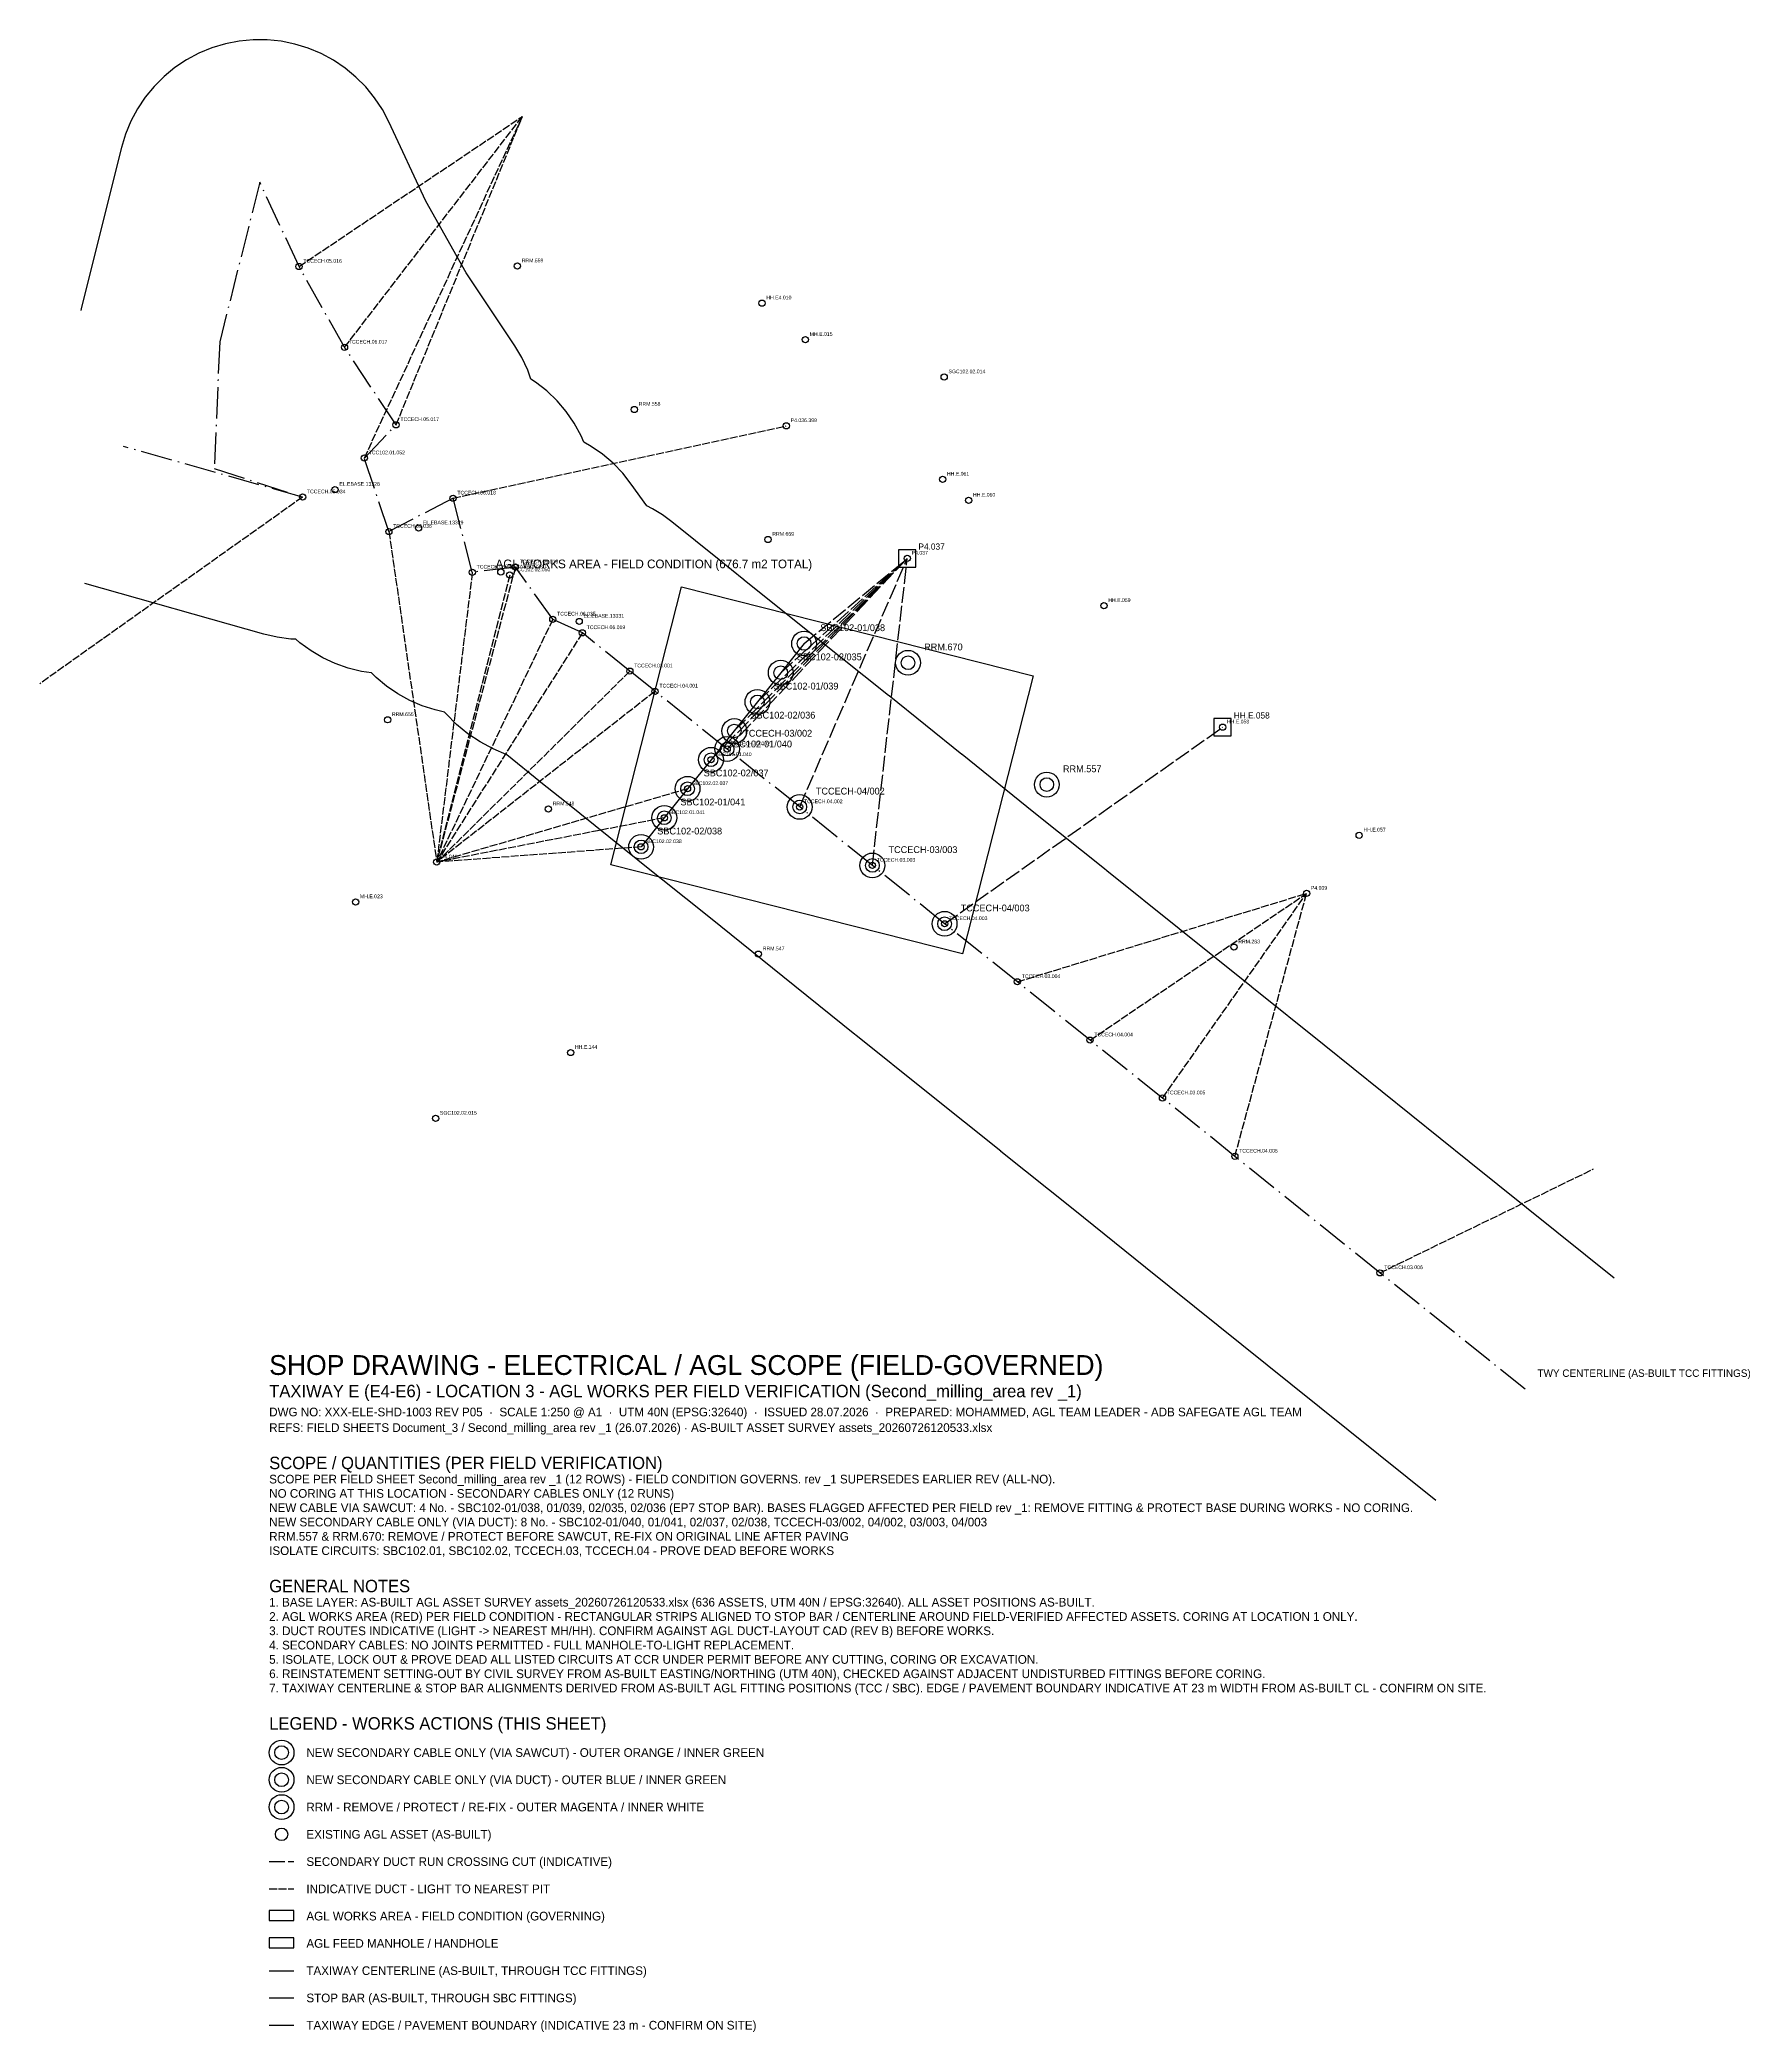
# Model space of a CAD drawing. Extents: x 260791 to 260929, y 2704580 to 2704741.
import ezdxf

# ---------------------------------------------------------------- set-up
doc = ezdxf.new("R2010")
doc.units = 0
for name, pattern in [('DASHDOT', [3.556, 2.54, -0.508, 0, -0.508]), ('DASHED', [1.524, 1.27, -0.254]), ('DASHED2', [0.762, 0.635, -0.127])]:
    doc.linetypes.add(name, pattern=pattern)
for name, color, linetype in [('ACT_CABLE_DUCT', 5, 'Continuous'), ('ACT_CABLE_SAW', 30, 'Continuous'), ('ACT_RRM', 6, 'Continuous'), ('AGL_ASSETS_ALL', 4, 'CONTINUOUS'), ('AGL_FEED_PITS', 6, 'CONTINUOUS'), ('AGL_WORKS_DEMARCATION', 1, 'Continuous'), ('DUCTS_CROSSING', 6, 'DASHED'), ('DUCTS_INDICATIVE_ALL', 8, 'DASHED2'), ('LABELS_ASSETS_ALL', 8, 'CONTINUOUS'), ('LABELS_WORKS', 7, 'Continuous'), ('MARK_CENTERLINE', 2, 'DASHDOT'), ('MARK_EDGE', 8, 'Continuous'), ('MARK_STOPBAR', 12, 'Continuous'), ('TITLE', 7, 'Continuous')]:
    doc.layers.add(name, color=color, linetype=linetype)

msp = doc.modelspace()

# ---------------------------------------------------------------- linework, layer by layer
at = {"layer": 'ACT_CABLE_DUCT', "color": 5}
for centre in [(260844.902, 2704683.114), (260846.204, 2704683.98), (260843.011, 2704680.776), (260841.134, 2704678.432), (260852.058, 2704679.31), (260839.265, 2704676.09), (260857.92, 2704674.589), (260863.744, 2704669.882), (260810.265, 2704600.817)]:
    msp.add_circle(centre, 1, dxfattribs=at)
at = {"layer": 'ACT_CABLE_DUCT', "color": 3}
for centre in [(260846.204, 2704683.98), (260844.902, 2704683.114), (260843.011, 2704680.776), (260852.058, 2704679.31), (260841.134, 2704678.432), (260839.265, 2704676.09), (260857.92, 2704674.589), (260863.744, 2704669.882), (260810.265, 2704600.817)]:
    msp.add_circle(centre, 0.55, dxfattribs=at)
at = {"layer": 'ACT_CABLE_SAW', "color": 30}
for centre in [(260852.411, 2704692.495), (260850.527, 2704690.141), (260848.647, 2704687.783), (260846.783, 2704685.439), (260810.265, 2704603.017)]:
    msp.add_circle(centre, 1, dxfattribs=at)
at = {"layer": 'ACT_CABLE_SAW', "color": 3}
for centre in [(260852.411, 2704692.495), (260850.527, 2704690.141), (260848.647, 2704687.783), (260846.783, 2704685.439), (260810.265, 2704603.017)]:
    msp.add_circle(centre, 0.55, dxfattribs=at)
at = {"layer": 'ACT_RRM', "color": 6}
for centre in [(260860.795, 2704690.943), (260871.99, 2704681.111), (260810.265, 2704598.617)]:
    msp.add_circle(centre, 1, dxfattribs=at)
at = {"layer": 'ACT_RRM', "color": 7}
for centre in [(260860.795, 2704690.943), (260871.99, 2704681.111), (260810.265, 2704598.617)]:
    msp.add_circle(centre, 0.55, dxfattribs=at)
at = {"layer": 'AGL_ASSETS_ALL'}
for centre, radius in [((260811.671, 2704722.913), 0.25), ((260829.282, 2704722.951), 0.25), ((260849.014, 2704719.955), 0.25), ((260815.341, 2704716.393), 0.25), ((260852.515, 2704717.014), 0.25), ((260863.709, 2704713.999), 0.25), ((260838.723, 2704711.376), 0.25), ((260819.5, 2704710.14), 0.25), ((260850.976, 2704710.059), 0.25), ((260816.944, 2704707.459), 0.25), ((260814.569, 2704704.917), 0.25), ((260863.584, 2704705.744), 0.25), ((260811.959, 2704704.312), 0.25), ((260824.093, 2704704.217), 0.25), ((260865.685, 2704704.046), 0.25), ((260818.919, 2704701.529), 0.25), ((260821.313, 2704701.81), 0.25), ((260849.501, 2704700.887), 0.25), ((260825.648, 2704698.239), 0.25), ((260827.948, 2704698.262), 0.25), ((260829.124, 2704698.661), 0.25), ((260860.736, 2704699.365), 0.25), ((260828.667, 2704698.02), 0.25), ((260876.598, 2704695.549), 0.25), ((260832.138, 2704694.451), 0.25), ((260834.272, 2704694.276), 0.25), ((260834.525, 2704693.355), 0.25), ((260838.357, 2704690.266), 0.25), ((260840.391, 2704688.644), 0.25), ((260818.817, 2704686.339), 0.25), ((260886.171, 2704685.745), 0.25), ((260846.204, 2704683.98), 0.25), ((260844.902, 2704683.114), 0.25), ((260843.011, 2704680.776), 0.25), ((260831.782, 2704679.137), 0.25), ((260852.058, 2704679.31), 0.25), ((260841.134, 2704678.432), 0.25), ((260839.265, 2704676.09), 0.25), ((260897.182, 2704677.025), 0.25), ((260822.781, 2704674.857), 0.25), ((260857.92, 2704674.589), 0.25), ((260816.234, 2704671.645), 0.25), ((260892.942, 2704672.332), 0.25), ((260863.744, 2704669.882), 0.25), ((260887.086, 2704667.999), 0.25), ((260848.728, 2704667.434), 0.25), ((260869.617, 2704665.202), 0.25), ((260833.577, 2704659.492), 0.25), ((260875.475, 2704660.496), 0.25), ((260881.322, 2704655.819), 0.25), ((260822.69, 2704654.181), 0.25), ((260887.158, 2704651.119), 0.25), ((260898.861, 2704641.718), 0.25), ((260810.265, 2704596.417), 0.5)]:
    msp.add_circle(centre, radius, dxfattribs=at)
at = {"layer": 'AGL_FEED_PITS'}
for points in [[(260860.036, 2704698.665), (260861.436, 2704698.665), (260861.436, 2704700.065), (260860.036, 2704700.065)], [(260885.471, 2704685.045), (260886.871, 2704685.045), (260886.871, 2704686.445), (260885.471, 2704686.445)], [(260809.265, 2704587.267), (260811.265, 2704587.267), (260811.265, 2704588.067), (260809.265, 2704588.067)]]:
    msp.add_lwpolyline(points, close=True, dxfattribs=at)
at = {"layer": 'AGL_WORKS_DEMARCATION'}
for points in [[(260865.191, 2704667.452), (260836.835, 2704674.643), (260842.521, 2704697.066), (260870.878, 2704689.875)], [(260809.265, 2704589.467), (260811.265, 2704589.467), (260811.265, 2704590.267), (260809.265, 2704590.267)]]:
    msp.add_lwpolyline(points, close=True, dxfattribs=at)
at = {"layer": 'DUCTS_CROSSING'}
for p, q in [((260844.902, 2704683.114), (260860.736, 2704699.365)), ((260846.204, 2704683.98), (260860.736, 2704699.365)), ((260846.783, 2704685.439), (260860.736, 2704699.365)), ((260848.647, 2704687.783), (260860.736, 2704699.365)), ((260850.527, 2704690.141), (260860.736, 2704699.365)), ((260852.058, 2704679.31), (260860.736, 2704699.365)), ((260852.411, 2704692.495), (260860.736, 2704699.365)), ((260857.92, 2704674.589), (260860.736, 2704699.365)), ((260863.744, 2704669.882), (260886.171, 2704685.745)), ((260809.265, 2704594.217), (260811.265, 2704594.217))]:
    msp.add_line(p, q, dxfattribs=at)
at = {"layer": 'DUCTS_INDICATIVE_ALL'}
for p, q in [((260811.671, 2704722.913), (260829.691, 2704735.023)), ((260815.341, 2704716.393), (260829.691, 2704735.023)), ((260816.944, 2704707.459), (260829.691, 2704735.023)), ((260819.5, 2704710.14), (260829.691, 2704735.023)), ((260824.093, 2704704.217), (260850.976, 2704710.059)), ((260811.959, 2704704.312), (260790.765, 2704689.255)), ((260818.919, 2704701.529), (260822.781, 2704674.857)), ((260829.124, 2704698.661), (260822.781, 2704674.857)), ((260825.648, 2704698.239), (260822.781, 2704674.857)), ((260828.667, 2704698.02), (260822.781, 2704674.857)), ((260832.138, 2704694.451), (260822.781, 2704674.857)), ((260834.525, 2704693.355), (260822.781, 2704674.857)), ((260838.357, 2704690.266), (260822.781, 2704674.857)), ((260840.391, 2704688.644), (260822.781, 2704674.857)), ((260843.011, 2704680.776), (260822.781, 2704674.857)), ((260841.134, 2704678.432), (260822.781, 2704674.857)), ((260839.265, 2704676.09), (260822.781, 2704674.857)), ((260869.617, 2704665.202), (260892.942, 2704672.332)), ((260875.475, 2704660.496), (260892.942, 2704672.332)), ((260881.322, 2704655.819), (260892.942, 2704672.332)), ((260887.158, 2704651.119), (260892.942, 2704672.332)), ((260898.861, 2704641.718), (260916.1, 2704650.107)), ((260809.265, 2704592.017), (260811.265, 2704592.017))]:
    msp.add_line(p, q, dxfattribs=at)
at = {"layer": 'MARK_CENTERLINE'}
msp.add_line((260809.265, 2704585.417), (260811.265, 2704585.417), dxfattribs=at)
msp.add_lwpolyline([(260910.566, 2704632.326), (260898.861, 2704641.718), (260887.158, 2704651.119), (260881.322, 2704655.819), (260875.475, 2704660.496), (260869.617, 2704665.202), (260863.744, 2704669.882), (260857.92, 2704674.589), (260852.058, 2704679.31), (260846.204, 2704683.98), (260840.391, 2704688.644), (260838.357, 2704690.266), (260834.525, 2704693.355), (260832.138, 2704694.451), (260829.124, 2704698.661), (260829.124, 2704698.661), (260825.648, 2704698.239), (260824.093, 2704704.217), (260818.919, 2704701.529), (260816.944, 2704707.459), (260819.5, 2704710.14), (260815.341, 2704716.393), (260811.671, 2704722.913), (260808.498, 2704729.712), (260805.27, 2704716.831), (260804.826, 2704706.618), (260811.959, 2704704.312), (260797.523, 2704708.396)], dxfattribs=at)
at = {"layer": 'MARK_EDGE'}
msp.add_line((260809.265, 2704581.017), (260811.265, 2704581.017), dxfattribs=at)
for points in [[(260917.763, 2704641.296), (260906.061, 2704650.686), (260894.366, 2704660.08), (260888.535, 2704664.776), (260888.505, 2704664.799), (260882.668, 2704669.469), (260876.819, 2704674.167), (260876.784, 2704674.196), (260870.942, 2704678.851), (260865.149, 2704683.533), (260865.133, 2704683.546), (260859.271, 2704688.267), (260859.23, 2704688.3), (260853.388, 2704692.96), (260847.588, 2704697.614), (260847.561, 2704697.635), (260845.551, 2704699.238), (260841.742, 2704702.308), (260840.978, 2704702.874), (260840.17, 2704703.374), (260839.734, 2704703.597), (260838.475, 2704705.355), (260837.78, 2704706.232), (260837.004, 2704707.037), (260836.153, 2704707.763), (260835.235, 2704708.403), (260834.656, 2704708.728), (260834.428, 2704709.26), (260833.875, 2704710.264), (260833.224, 2704711.208), (260832.482, 2704712.083), (260831.657, 2704712.879), (260830.757, 2704713.589), (260830.38, 2704713.83), (260830.118, 2704714.558), (260829.644, 2704715.558), (260829.075, 2704716.509), (260825.153, 2704722.406), (260821.907, 2704728.173), (260818.919, 2704734.575), (260818.391, 2704735.575), (260817.767, 2704736.519), (260817.054, 2704737.396), (260816.258, 2704738.199), (260815.387, 2704738.92), (260814.449, 2704739.553), (260813.454, 2704740.089), (260812.41, 2704740.526), (260811.329, 2704740.858), (260810.221, 2704741.082), (260809.096, 2704741.196), (260807.965, 2704741.2), (260806.839, 2704741.092), (260805.73, 2704740.874), (260804.647, 2704740.548), (260803.601, 2704740.117), (260802.603, 2704739.586), (260801.661, 2704738.959), (260800.786, 2704738.243), (260799.986, 2704737.444), (260799.267, 2704736.571), (260798.638, 2704735.631), (260798.105, 2704734.634), (260797.671, 2704733.59), (260797.343, 2704732.507), (260794.115, 2704719.626), (260794.062, 2704719.359)], [(260903.369, 2704623.356), (260891.664, 2704632.748), (260879.956, 2704642.153), (260879.945, 2704642.162), (260874.124, 2704646.85), (260868.292, 2704651.516), (260868.273, 2704651.531), (260862.432, 2704656.222), (260856.577, 2704660.888), (260856.515, 2704660.938), (260850.699, 2704665.639), (260844.866, 2704670.337), (260839.032, 2704674.99), (260839.007, 2704675.01), (260833.208, 2704679.664), (260831.187, 2704681.275), (260831.14, 2704681.313), (260828.424, 2704683.502), (260827.339, 2704684), (260826.282, 2704684.553), (260825.288, 2704685.214), (260824.368, 2704685.973), (260823.531, 2704686.824), (260823.415, 2704686.969), (260822.665, 2704687.133), (260821.616, 2704687.469), (260820.604, 2704687.904), (260819.639, 2704688.434), (260818.728, 2704689.054), (260817.881, 2704689.758), (260817.517, 2704690.125), (260816.713, 2704690.243), (260815.641, 2704690.506), (260814.599, 2704690.871), (260813.597, 2704691.334), (260812.644, 2704691.892), (260811.749, 2704692.538), (260811.408, 2704692.837), (260811.021, 2704692.85), (260809.915, 2704692.995), (260808.828, 2704693.246), (260794.392, 2704697.33)]]:
    msp.add_lwpolyline(points, dxfattribs=at)
at = {"layer": 'MARK_STOPBAR'}
msp.add_line((260809.265, 2704583.217), (260811.265, 2704583.217), dxfattribs=at)
msp.add_lwpolyline([(260852.411, 2704692.495), (260850.527, 2704690.141), (260848.647, 2704687.783), (260846.783, 2704685.439), (260844.902, 2704683.114), (260843.011, 2704680.776), (260841.134, 2704678.432), (260839.265, 2704676.09)], dxfattribs=at)

# ---------------------------------------------------------------- texts
at = {"layer": 'AGL_FEED_PITS'}
for s, p in [('P4.037', (260861.636, 2704700.065)), ('HH.E.058', (260887.071, 2704686.445))]:
    msp.add_text(s, height=0.5, dxfattribs=at).set_placement(p)
at = {"layer": 'AGL_WORKS_DEMARCATION'}
msp.add_text('AGL WORKS AREA - FIELD CONDITION (676.7 m2 TOTAL)', height=0.7, dxfattribs=at).set_placement((260827.521, 2704698.566))
at = {"layer": 'LABELS_ASSETS_ALL'}
for s, p in [('TCCECH.05.016', (260812.021, 2704723.213)), ('RRM.559', (260829.632, 2704723.251)), ('HH.E4.010', (260849.364, 2704720.255)), ('MH.E.015', (260852.865, 2704717.314)), ('TCCECH.06.017', (260815.691, 2704716.693)), ('SGC102.02.014', (260864.059, 2704714.299)), ('RRM.558', (260839.073, 2704711.676)), ('TCCECH.05.017', (260819.85, 2704710.44)), ('P4.036.399', (260851.326, 2704710.359)), ('TCC102.01.052', (260817.294, 2704707.759)), ('HH.E.061', (260863.934, 2704706.044)), ('TCCECH.05.034', (260812.309, 2704704.612)), ('EL.EBASE.13328', (260814.919, 2704705.217)), ('TCCECH.06.018', (260824.443, 2704704.517)), ('HH.E.060', (260866.035, 2704704.346)), ('TCCECH.06.036', (260819.269, 2704701.829)), ('EL.EBASE.13329', (260821.663, 2704702.11)), ('RRM.669', (260849.851, 2704701.187)), ('P4.037', (260861.086, 2704699.665)), ('TCCECH.05.033', (260825.998, 2704698.539)), ('EL.EBASE.13330', (260828.298, 2704698.562)), ('TCC102.02.050', (260829.017, 2704698.32)), ('TCCECH.05.018', (260829.474, 2704698.961)), ('HH.E.059', (260876.948, 2704695.849)), ('TCCECH.06.035', (260832.488, 2704694.751)), ('EL.EBASE.13331', (260834.622, 2704694.576)), ('TCCECH.06.019', (260834.875, 2704693.655)), ('TCCECH.03.001', (260838.707, 2704690.566)), ('TCCECH.04.001', (260840.741, 2704688.944)), ('RRM.655', (260819.167, 2704686.639)), ('HH.E.058', (260886.521, 2704686.045)), ('TCCECH.03.002', (260846.554, 2704684.28)), ('SBC102.01.040', (260845.252, 2704683.414)), ('SBC102.02.037', (260843.361, 2704681.076)), ('RRM.548', (260832.132, 2704679.437)), ('SBC102.01.041', (260841.484, 2704678.732)), ('TCCECH.04.002', (260852.408, 2704679.61)), ('HH.E.057', (260897.532, 2704677.325)), ('SBC102.02.038', (260839.615, 2704676.39)), ('P4.041', (260823.131, 2704675.157)), ('TCCECH.03.003', (260858.27, 2704674.889)), ('P4.039', (260893.292, 2704672.632)), ('MH.E.023', (260816.584, 2704671.945)), ('TCCECH.04.003', (260864.094, 2704670.182)), ('RRM.547', (260849.078, 2704667.734)), ('RRM.283', (260887.436, 2704668.299)), ('TCCECH.03.004', (260869.967, 2704665.502)), ('HH.E.144', (260833.927, 2704659.792)), ('TCCECH.04.004', (260875.825, 2704660.796)), ('TCCECH.03.005', (260881.672, 2704656.119)), ('SGC102.02.015', (260823.04, 2704654.481)), ('TCCECH.04.005', (260887.508, 2704651.419)), ('TCCECH.03.006', (260899.211, 2704642.018))]:
    msp.add_text(s, height=0.3, dxfattribs=at).set_placement(p)
at = {"layer": 'LABELS_WORKS'}
for s, p in [('SBC102-01/038', (260853.711, 2704693.495)), ('RRM.670', (260862.095, 2704691.943)), ('SBC102-02/035', (260851.827, 2704691.141)), ('SBC102-01/039', (260849.947, 2704688.783)), ('TCCECH-03/002', (260847.504, 2704684.98)), ('SBC102-02/036', (260848.083, 2704686.439)), ('SBC102-01/040', (260846.202, 2704684.114)), ('SBC102-02/037', (260844.311, 2704681.776)), ('RRM.557', (260873.29, 2704682.111)), ('TCCECH-04/002', (260853.358, 2704680.31)), ('SBC102-01/041', (260842.434, 2704679.432)), ('SBC102-02/038', (260840.565, 2704677.09)), ('TCCECH-03/003', (260859.22, 2704675.589)), ('TCCECH-04/003', (260865.044, 2704670.882))]:
    msp.add_text(s, height=0.55, dxfattribs=at).set_placement(p)
at = {"layer": 'MARK_CENTERLINE'}
msp.add_text('TWY CENTERLINE (AS-BUILT TCC FITTINGS)', height=0.6, dxfattribs=at).set_placement((260911.566, 2704633.326))
at = {"layer": 'TITLE'}
for s, height, p in [('SHOP DRAWING - ELECTRICAL / AGL SCOPE (FIELD-GOVERNED)', 1.6, (260809.265, 2704633.482)), ('TAXIWAY E (E4-E6) - LOCATION 3 - AGL WORKS PER FIELD VERIFICATION (Second_milling_area rev _1)', 1, (260809.265, 2704631.682)), ('DWG NO: XXX-ELE-SHD-1003 REV P05  ·  SCALE 1:250 @ A1  ·  UTM 40N (EPSG:32640)  ·  ISSUED 28.07.2026  ·  PREPARED: MOHAMMED, AGL TEAM LEADER - ADB SAFEGATE AGL TEAM', 0.7, (260809.265, 2704630.142)), ('REFS: FIELD SHEETS Document_3 / Second_milling_area rev _1 (26.07.2026) · AS-BUILT ASSET SURVEY assets_20260726120533.xlsx', 0.7, (260809.265, 2704628.882)), ('SCOPE / QUANTITIES (PER FIELD VERIFICATION)', 1, (260809.265, 2704625.882)), ('SCOPE PER FIELD SHEET Second_milling_area rev _1 (12 ROWS) - FIELD CONDITION GOVERNS. rev _1 SUPERSEDES EARLIER REV (ALL-NO).', 0.7, (260809.265, 2704624.727)), ('NO CORING AT THIS LOCATION - SECONDARY CABLES ONLY (12 RUNS)', 0.7, (260809.265, 2704623.572)), ('NEW CABLE VIA SAWCUT: 4 No. - SBC102-01/038, 01/039, 02/035, 02/036 (EP7 STOP BAR). BASES FLAGGED AFFECTED PER FIELD rev _1: REMOVE FITTING & PROTECT BASE DURING WORKS - NO CORING.', 0.7, (260809.265, 2704622.417)), ('NEW SECONDARY CABLE ONLY (VIA DUCT): 8 No. - SBC102-01/040, 01/041, 02/037, 02/038, TCCECH-03/002, 04/002, 03/003, 04/003', 0.7, (260809.265, 2704621.262)), ('RRM.557 & RRM.670: REMOVE / PROTECT BEFORE SAWCUT, RE-FIX ON ORIGINAL LINE AFTER PAVING', 0.7, (260809.265, 2704620.107)), ('ISOLATE CIRCUITS: SBC102.01, SBC102.02, TCCECH.03, TCCECH.04 - PROVE DEAD BEFORE WORKS', 0.7, (260809.265, 2704618.952)), ('GENERAL NOTES', 1, (260809.265, 2704615.952)), ('1. BASE LAYER: AS-BUILT AGL ASSET SURVEY assets_20260726120533.xlsx (636 ASSETS, UTM 40N / EPSG:32640). ALL ASSET POSITIONS AS-BUILT.', 0.7, (260809.265, 2704614.797)), ('3. DUCT ROUTES INDICATIVE (LIGHT -> NEAREST MH/HH). CONFIRM AGAINST AGL DUCT-LAYOUT CAD (REV B) BEFORE WORKS.', 0.7, (260809.265, 2704612.487)), ('2. AGL WORKS AREA (RED) PER FIELD CONDITION - RECTANGULAR STRIPS ALIGNED TO STOP BAR / CENTERLINE AROUND FIELD-VERIFIED AFFECTED ASSETS. CORING AT LOCATION 1 ONLY.', 0.7, (260809.265, 2704613.642)), ('4. SECONDARY CABLES: NO JOINTS PERMITTED - FULL MANHOLE-TO-LIGHT REPLACEMENT.', 0.7, (260809.265, 2704611.332)), ('5. ISOLATE, LOCK OUT & PROVE DEAD ALL LISTED CIRCUITS AT CCR UNDER PERMIT BEFORE ANY CUTTING, CORING OR EXCAVATION.', 0.7, (260809.265, 2704610.177)), ('6. REINSTATEMENT SETTING-OUT BY CIVIL SURVEY FROM AS-BUILT EASTING/NORTHING (UTM 40N), CHECKED AGAINST ADJACENT UNDISTURBED FITTINGS BEFORE CORING.', 0.7, (260809.265, 2704609.022)), ('7. TAXIWAY CENTERLINE & STOP BAR ALIGNMENTS DERIVED FROM AS-BUILT AGL FITTING POSITIONS (TCC / SBC). EDGE / PAVEMENT BOUNDARY INDICATIVE AT 23 m WIDTH FROM AS-BUILT CL - CONFIRM ON SITE.', 0.7, (260809.265, 2704607.867)), ('LEGEND - WORKS ACTIONS (THIS SHEET)', 1, (260809.265, 2704604.867)), ('NEW SECONDARY CABLE ONLY (VIA SAWCUT) - OUTER ORANGE / INNER GREEN', 0.7, (260812.265, 2704602.667)), ('NEW SECONDARY CABLE ONLY (VIA DUCT) - OUTER BLUE / INNER GREEN', 0.7, (260812.265, 2704600.467)), ('RRM - REMOVE / PROTECT / RE-FIX - OUTER MAGENTA / INNER WHITE', 0.7, (260812.265, 2704598.267)), ('EXISTING AGL ASSET (AS-BUILT)', 0.7, (260812.265, 2704596.067)), ('SECONDARY DUCT RUN CROSSING CUT (INDICATIVE)', 0.7, (260812.265, 2704593.867)), ('INDICATIVE DUCT - LIGHT TO NEAREST PIT', 0.7, (260812.265, 2704591.667)), ('AGL WORKS AREA - FIELD CONDITION (GOVERNING)', 0.7, (260812.265, 2704589.467)), ('AGL FEED MANHOLE / HANDHOLE', 0.7, (260812.265, 2704587.267)), ('TAXIWAY CENTERLINE (AS-BUILT, THROUGH TCC FITTINGS)', 0.7, (260812.265, 2704585.067)), ('STOP BAR (AS-BUILT, THROUGH SBC FITTINGS)', 0.7, (260812.265, 2704582.867)), ('TAXIWAY EDGE / PAVEMENT BOUNDARY (INDICATIVE 23 m - CONFIRM ON SITE)', 0.7, (260812.265, 2704580.667))]:
    msp.add_text(s, height=height, dxfattribs=at).set_placement(p)

doc.saveas('drawing.dxf')
